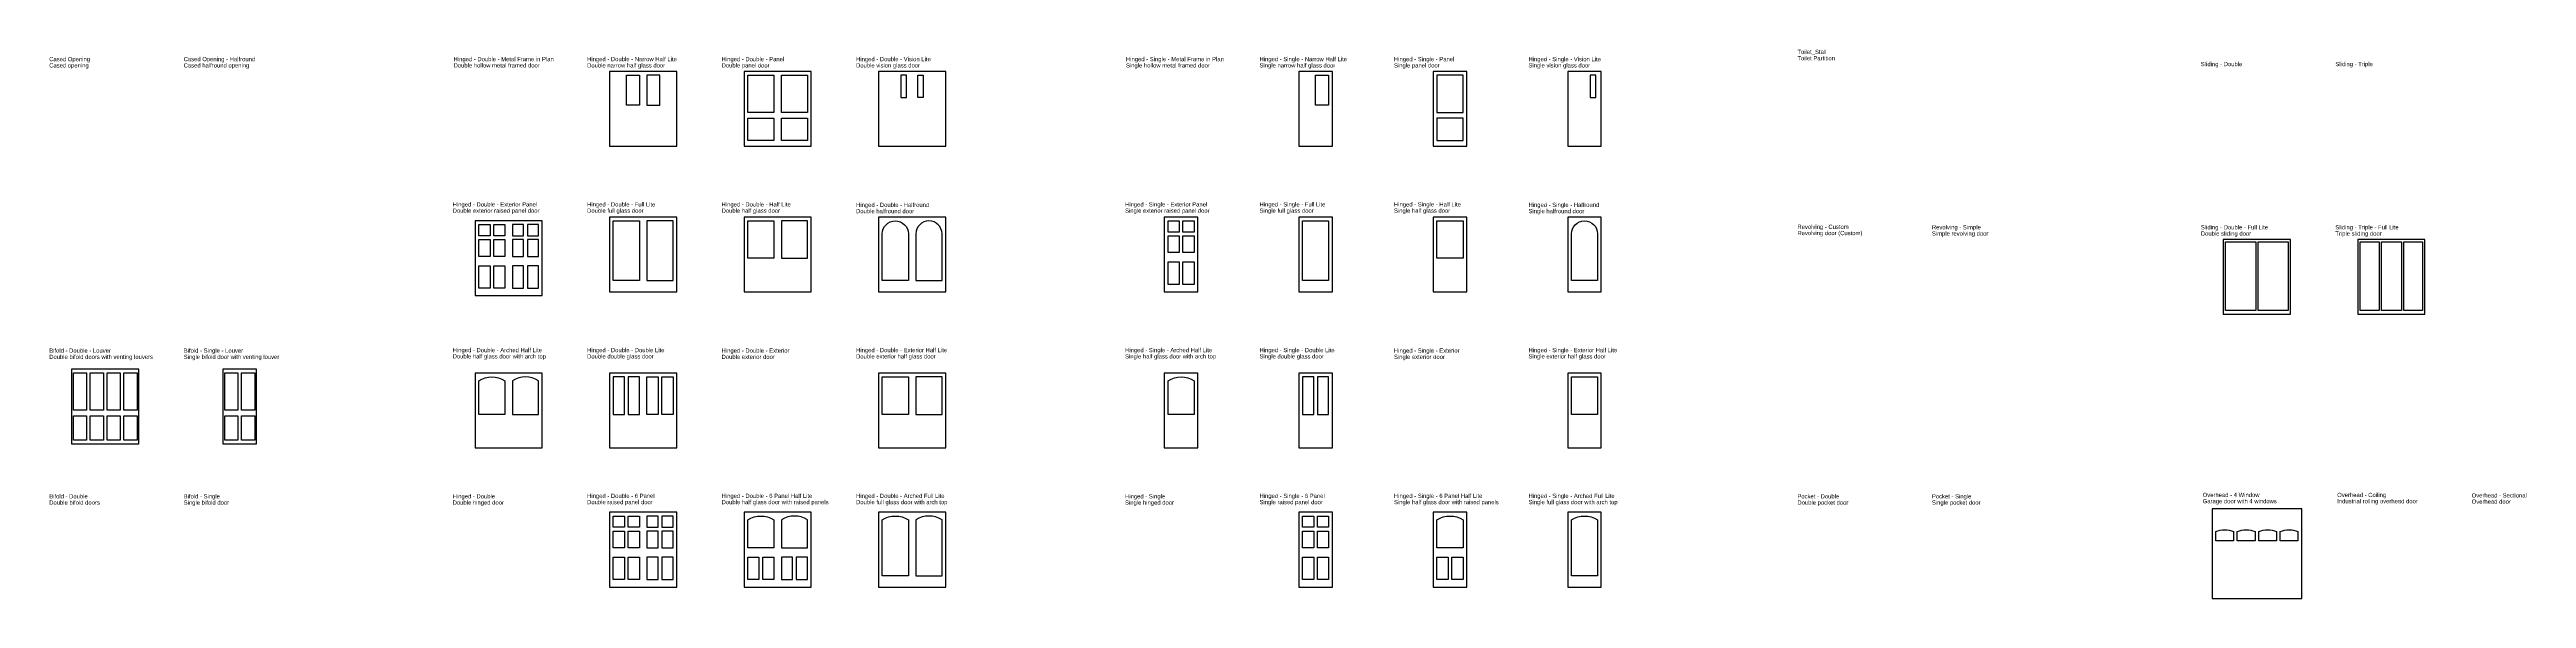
# Model space of a CAD drawing. Header units: inches. Extents: x 3 to 2655, y -12 to 575.
import ezdxf

# ---------------------------------------------------------------- set-up
doc = ezdxf.new("R2010")
doc.units = ezdxf.units.IN
doc.header["$LTSCALE"] = 0.5
doc.header["$MEASUREMENT"] = 0
doc.styles.add('Title', font='ARIAL.TTF', dxfattribs={"width": 0.75})

msp = doc.modelspace()

# ---------------------------------------------------------------- linework, layer by layer
for points in [[(602.2, 472), (674.2, 472), (674.2, 552), (602.2, 552)], [(620.2, 516), (620.2, 548), (634.2, 548), (634.2, 516)], [(656.2, 516), (656.2, 548), (642.2, 548), (642.2, 516)], [(746.2, 472), (818.2, 472), (818.2, 552), (746.2, 552)], [(778.2, 548), (778.2, 508), (750.2, 508), (750.2, 548)], [(786.2, 548), (814.2, 548), (814.2, 508), (786.2, 508)], [(890.2, 472), (962.2, 472), (962.2, 552), (890.2, 552)], [(920.2, 548), (914.2, 548), (914.2, 524), (920.2, 524)], [(932.2, 548), (938.2, 548), (938.2, 524), (932.2, 524)], [(1340.2, 472), (1376.2, 472), (1376.2, 552), (1340.2, 552)], [(1358.2, 516), (1358.2, 548), (1372.2, 548), (1372.2, 516)], [(1484.2, 472), (1520.2, 472), (1520.2, 552), (1484.2, 552)], [(1516.2, 548), (1488.2, 548), (1488.2, 508), (1516.2, 508)], [(1628.2, 472), (1664.2, 472), (1664.2, 552), (1628.2, 552)], [(1658.2, 548), (1652.2, 548), (1652.2, 524), (1658.2, 524)], [(778.2, 502), (778.2, 478), (750.2, 478), (750.2, 502)], [(786.2, 502), (814.2, 502), (814.2, 478), (786.2, 478)], [(1516.2, 502), (1488.2, 502), (1488.2, 478), (1516.2, 478)], [(458.2, 312), (530.2, 312), (530.2, 392), (458.2, 392)], [(474.2, 388), (474.2, 376), (462.2, 376), (462.2, 388)], [(474.2, 372), (474.2, 354), (462.2, 354), (462.2, 372)], [(490.2, 388), (490.2, 376), (478.2, 376), (478.2, 388)], [(490.2, 372), (490.2, 354), (478.2, 354), (478.2, 372)], [(498.2, 388), (498.2, 376), (510.2, 376), (510.2, 388)], [(498.2, 372), (498.2, 354), (510.2, 354), (510.2, 372)], [(514.2, 388), (514.2, 376), (526.2, 376), (526.2, 388)], [(514.2, 372), (514.2, 354), (526.2, 354), (526.2, 372)], [(602.2, 316), (674.2, 316), (674.2, 396), (602.2, 396)], [(606.2, 328), (606.2, 392), (634.2, 392), (634.2, 328)], [(670.2, 328), (670.2, 392), (642.2, 392), (642.2, 328)], [(746.2, 316), (818.2, 316), (818.2, 396), (746.2, 396)], [(750.2, 352), (750.2, 392), (778.2, 392), (778.2, 352)], [(814.2, 352), (814.2, 392), (786.2, 392), (786.2, 352)], [(890.2, 316), (962.2, 316), (962.2, 396), (890.2, 396)], [(1196.2, 316), (1232.2, 316), (1232.2, 396), (1196.2, 396)], [(1212.2, 392), (1212.2, 380), (1200.2, 380), (1200.2, 392)], [(1212.2, 376), (1212.2, 358), (1200.2, 358), (1200.2, 376)], [(1228.2, 392), (1228.2, 380), (1216.2, 380), (1216.2, 392)], [(1228.2, 376), (1228.2, 358), (1216.2, 358), (1216.2, 376)], [(1340.2, 316), (1376.2, 316), (1376.2, 396), (1340.2, 396)], [(1344.2, 328), (1344.2, 392), (1372.2, 392), (1372.2, 328)], [(1484.2, 316), (1520.2, 316), (1520.2, 396), (1484.2, 396)], [(1488.2, 352), (1488.2, 392), (1516.2, 392), (1516.2, 352)], [(1628.2, 316), (1664.2, 316), (1664.2, 396), (1628.2, 396)], [(2402.2, 292), (2402.2, 372), (2330.2, 372), (2330.2, 292)], [(2474.2, 372), (2474.2, 292), (2546.2, 292), (2546.2, 372)], [(1200.2, 348), (1212.2, 348), (1212.2, 324), (1200.2, 324)], [(1228.2, 324), (1216.2, 324), (1216.2, 348), (1228.2, 348)], [(2365, 369.5), (2365, 296), (2332.7, 296), (2332.7, 369.5)], [(2399.7, 369.5), (2399.7, 296), (2367.5, 296), (2367.5, 369.5)], [(2497, 369.5), (2497, 296), (2476.7, 296), (2476.7, 369.5)], [(2521, 369.5), (2521, 296), (2499.5, 296), (2499.5, 369.5)], [(2543.7, 369.5), (2543.7, 296), (2523.5, 296), (2523.5, 369.5)], [(462.2, 344), (474.2, 344), (474.2, 320), (462.2, 320)], [(490.2, 320), (478.2, 320), (478.2, 344), (490.2, 344)], [(498.2, 320), (510.2, 320), (510.2, 344), (498.2, 344)], [(526.2, 344), (514.2, 344), (514.2, 320), (526.2, 320)], [(26.2, 153.2), (98.2, 153.2), (98.2, 233.2), (26.2, 233.2)], [(42.2, 229.2), (42.2, 189.2), (28.2, 189.2), (28.2, 229.2)], [(60.2, 229.2), (60.2, 189.2), (46.2, 189.2), (46.2, 229.2)], [(64.2, 229.2), (78.2, 229.2), (78.2, 189.2), (64.2, 189.2)], [(82.2, 229.2), (96.2, 229.2), (96.2, 189.2), (82.2, 189.2)], [(188.2, 153.2), (224.2, 153.2), (224.2, 233.2), (188.2, 233.2)], [(204.2, 229.2), (204.2, 189.2), (190.2, 189.2), (190.2, 229.2)], [(222.2, 229.2), (222.2, 189.2), (208.2, 189.2), (208.2, 229.2)], [(458.2, 148.9), (530.2, 148.9), (530.2, 228.9), (458.2, 228.9)], [(602.2, 148.9), (674.2, 148.9), (674.2, 228.9), (602.2, 228.9)], [(618.2, 224.9), (606.2, 224.9), (606.2, 184.9), (618.2, 184.9)], [(634.2, 224.9), (622.2, 224.9), (622.2, 184.9), (634.2, 184.9)], [(642.2, 224.9), (654.2, 224.9), (654.2, 184.9), (642.2, 184.9)], [(658.2, 224.9), (670.2, 224.9), (670.2, 184.9), (658.2, 184.9)], [(890.2, 148.9), (962.2, 148.9), (962.2, 228.9), (890.2, 228.9)], [(894.2, 184.9), (894.2, 224.9), (922.2, 224.9), (922.2, 184.9)], [(958.2, 184.9), (958.2, 224.9), (930.2, 224.9), (930.2, 184.9)], [(1196.2, 148.9), (1232.2, 148.9), (1232.2, 228.9), (1196.2, 228.9)], [(1340.2, 148.9), (1376.2, 148.9), (1376.2, 228.9), (1340.2, 228.9)], [(1356.2, 224.9), (1344.2, 224.9), (1344.2, 184.9), (1356.2, 184.9)], [(1372.2, 224.9), (1360.2, 224.9), (1360.2, 184.9), (1372.2, 184.9)], [(1628.2, 148.9), (1664.2, 148.9), (1664.2, 228.9), (1628.2, 228.9)], [(1632.2, 184.9), (1632.2, 224.9), (1660.2, 224.9), (1660.2, 184.9)], [(42.2, 183.2), (42.2, 157.2), (28.2, 157.2), (28.2, 183.2)], [(60.2, 183.2), (60.2, 157.2), (46.2, 157.2), (46.2, 183.2)], [(64.2, 183.2), (78.2, 183.2), (78.2, 157.2), (64.2, 157.2)], [(82.2, 183.2), (96.2, 183.2), (96.2, 157.2), (82.2, 157.2)], [(204.2, 183.2), (204.2, 157.2), (190.2, 157.2), (190.2, 183.2)], [(222.2, 183.2), (222.2, 157.2), (208.2, 157.2), (208.2, 183.2)], [(602.2, 0), (674.2, 0), (674.2, 80), (602.2, 80)], [(746.2, 0), (818.2, 0), (818.2, 80), (746.2, 80)], [(890.2, 0), (962.2, 0), (962.2, 80), (890.2, 80)], [(1340.2, 0), (1376.2, 0), (1376.2, 80), (1340.2, 80)], [(1484.2, 0), (1520.2, 0), (1520.2, 80), (1484.2, 80)], [(1628.2, 0), (1664.2, 0), (1664.2, 80), (1628.2, 80)], [(2318.2, 83.8), (2318.2, -12.2), (2414.2, -12.2), (2414.2, 83.8)], [(618.2, 76), (618.2, 64), (606.2, 64), (606.2, 76)], [(618.2, 60), (618.2, 42), (606.2, 42), (606.2, 60)], [(634.2, 76), (634.2, 64), (622.2, 64), (622.2, 76)], [(634.2, 60), (634.2, 42), (622.2, 42), (622.2, 60)], [(642.2, 76), (642.2, 64), (654.2, 64), (654.2, 76)], [(642.2, 60), (642.2, 42), (654.2, 42), (654.2, 60)], [(658.2, 76), (658.2, 64), (670.2, 64), (670.2, 76)], [(658.2, 60), (658.2, 42), (670.2, 42), (670.2, 60)], [(1356.2, 76), (1356.2, 64), (1344.2, 64), (1344.2, 76)], [(1356.2, 60), (1356.2, 42), (1344.2, 42), (1344.2, 60)], [(1372.2, 76), (1372.2, 64), (1360.2, 64), (1360.2, 76)], [(1372.2, 60), (1372.2, 42), (1360.2, 42), (1360.2, 60)], [(606.2, 32), (618.2, 32), (618.2, 8), (606.2, 8)], [(634.2, 8), (622.2, 8), (622.2, 32), (634.2, 32)], [(642.2, 8), (654.2, 8), (654.2, 32), (642.2, 32)], [(670.2, 32), (658.2, 32), (658.2, 8), (670.2, 8)], [(750.2, 32), (762.2, 32), (762.2, 8), (750.2, 8)], [(778.2, 8), (766.2, 8), (766.2, 32), (778.2, 32)], [(786.2, 8), (798.2, 8), (798.2, 32), (786.2, 32)], [(814.2, 32), (802.2, 32), (802.2, 8), (814.2, 8)], [(1344.2, 32), (1356.2, 32), (1356.2, 8), (1344.2, 8)], [(1372.2, 8), (1360.2, 8), (1360.2, 32), (1372.2, 32)], [(1488.2, 32), (1500.2, 32), (1500.2, 8), (1488.2, 8)], [(1516.2, 8), (1504.2, 8), (1504.2, 32), (1516.2, 32)]]:
    msp.add_lwpolyline(points, close=True)
for points in [[(922.2, 378), (922.2, 328), (894.2, 328), (894.2, 378, -1)], [(930.2, 378), (930.2, 328), (958.2, 328), (958.2, 378, 1)], [(1660.2, 378), (1660.2, 328), (1632.2, 328), (1632.2, 378, -1)], [(462.2, 220.9, -0.285714), (490.2, 220.9), (490.2, 184.9), (462.2, 184.9)], [(526.2, 220.9, 0.285714), (498.2, 220.9), (498.2, 184.9), (526.2, 184.9)], [(1200.2, 220.9, -0.285714), (1228.2, 220.9), (1228.2, 184.9), (1200.2, 184.9)], [(750.2, 72, -0.285714), (778.2, 72), (778.2, 42), (750.2, 42)], [(814.2, 72, 0.285714), (786.2, 72), (786.2, 42), (814.2, 42)], [(894.2, 72, -0.285714), (922.2, 72), (922.2, 12), (894.2, 12)], [(958.2, 72, 0.285714), (930.2, 72), (930.2, 12), (958.2, 12)], [(1488.2, 72, -0.285714), (1516.2, 72), (1516.2, 42), (1488.2, 42)], [(1632.2, 72, -0.285714), (1660.2, 72), (1660.2, 12), (1632.2, 12)], [(2341.2, 49.4), (2322.2, 49.4), (2322.2, 59.4, -0.210526), (2341.2, 59.4)], [(2364.2, 49.4), (2345.2, 49.4), (2345.2, 59.4, -0.210526), (2364.2, 59.4)], [(2387.2, 49.4), (2368.2, 49.4), (2368.2, 59.4, -0.210526), (2387.2, 59.4)], [(2410.2, 49.4), (2391.2, 49.4), (2391.2, 59.4, -0.210526), (2410.2, 59.4)]]:
    msp.add_lwpolyline(points, format="xyb", close=True)

# ---------------------------------------------------------------- texts
at = {"style": 'Title'}
for s, p in [('Cased Opening', (2.2, 562.9)), ('Cased opening', (2.2, 556.2)), ('Cased Opening - Halfround', (146.2, 562.9)), ('Cased halfround opening', (146.2, 556.2)), ('Hinged - Double - Metal Frame in Plan', (435.2, 562.9)), ('Double hollow metal framed door', (435.2, 556.2)), ('Hinged - Double - Narrow Half Lite', (578.2, 562.9)), ('Double narrow half glass door', (578.2, 556.2)), ('Hinged - Double - Panel', (722.2, 562.9)), ('Double panel door', (722.2, 556.2)), ('Hinged - Double - Vision Lite', (866.2, 562.9)), ('Double vision glass door', (866.2, 556.2)), ('Single hollow metal framed door', (1155.2, 556.2)), ('Hinged - Single - Metal Frame in Plan', (1155.2, 562.9)), ('Single narrow half glass door', (1298.2, 556.2)), ('Hinged - Single - Narrow Half Lite', (1298.2, 562.9)), ('Single panel door', (1442.2, 556.2)), ('Hinged - Single - Panel', (1442.2, 562.9)), ('Single vision glass door', (1586.2, 556.2)), ('Hinged - Single - Vision Lite', (1586.2, 562.9)), ('Toilet_Stall', (1874.2, 570.7)), ('Toilet Partition', (1874.2, 563.9)), ('Sliding - Double', (2306.2, 557.6)), ('Sliding - Triple', (2450.2, 557.6)), ('Hinged - Double - Exterior Panel', (434.2, 407.4)), ('Double exterior raised panel door', (434.2, 400.7)), ('Hinged - Double - Full Lite', (578.2, 407.4)), ('Double full glass door', (578.2, 400.7)), ('Hinged - Double - Half Lite', (722.2, 407.4)), ('Double half glass door', (722.2, 400.7)), ('Hinged - Double - Halfround', (866.2, 406.9)), ('Double halfround door', (866.2, 400.2)), ('Single exterior raised panel door', (1154.2, 400.7)), ('Hinged - Single - Exterior Panel', (1154.2, 407.4)), ('Single full glass door', (1298.2, 400.7)), ('Hinged - Single - Full Lite', (1298.2, 407.4)), ('Single half glass door', (1442.2, 400.7)), ('Hinged - Single - Half Lite', (1442.2, 407.4)), ('Single halfround door', (1586.2, 400.2)), ('Hinged - Single - Halfround', (1586.2, 406.9)), ('Revolving - Custom', (1874.2, 383.4)), ('Revolving door (Custom)', (1874.2, 376.7)), ('Simple revolving door', (2018.2, 376.2)), ('Revolving - Simple', (2018.2, 382.9)), ('Sliding - Double - Full Lite', (2306.2, 382.9)), ('Double sliding door', (2306.2, 376.2)), ('Triple sliding door', (2450.2, 376.2)), ('Sliding - Triple - Full Lite', (2450.2, 382.9)), ('Bifold - Double - Louver', (2.2, 250.9)), ('Double bifold doors with venting louvers', (2.2, 244.2)), ('Single bifold door with venting louver', (146.2, 244.2)), ('Bifold - Single - Louver', (146.2, 250.9)), ('Hinged - Double - Arched Half Lite', (434.2, 251.4)), ('Double half glass door with arch top', (434.2, 244.7)), ('Hinged - Double - Double Lite', (578.2, 251.4)), ('Double double glass door', (578.2, 244.7)), ('Hinged - Double - Exterior', (722.2, 250.9)), ('Double exterior door', (722.2, 244.2)), ('Hinged - Double - Exterior Half Lite', (866.2, 251.4)), ('Double exterior half glass door', (866.2, 244.7)), ('Single half glass door with arch top', (1154.2, 244.7)), ('Hinged - Single - Arched Half Lite', (1154.2, 251.4)), ('Single double glass door', (1298.2, 244.7)), ('Hinged - Single - Double Lite', (1298.2, 251.4)), ('Single exterior door', (1442.2, 244.2)), ('Hinged - Single - Exterior', (1442.2, 250.9)), ('Single exterior half glass door', (1586.2, 244.7)), ('Hinged - Single - Exterior Half Lite', (1586.2, 251.4)), ('Bifold - Double', (2.2, 94.9)), ('Double bifold doors', (2.2, 88.2)), ('Single bifold door', (146.2, 88.2)), ('Bifold - Single', (146.2, 94.9)), ('Hinged - Double', (434.2, 94.9)), ('Double hinged door', (434.2, 88.2)), ('Hinged - Double - 6 Panel', (578.2, 95.4)), ('Double raised panel door', (578.2, 88.7)), ('Hinged - Double - 6 Panel Half Lite', (722.2, 95.4)), ('Double half glass door with raised panels', (722.2, 88.7)), ('Hinged - Double - Arched Full Lite', (866.2, 95.4)), ('Double full glass door with arch top', (866.2, 88.7)), ('Single hinged door', (1154.2, 88.2)), ('Hinged - Single', (1154.2, 94.9)), ('Single raised panel door', (1298.2, 88.7)), ('Hinged - Single - 6 Panel', (1298.2, 95.4)), ('Single half glass door with raised panels', (1442.2, 88.7)), ('Hinged - Single - 6 Panel Half Lite', (1442.2, 95.4)), ('Single full glass door with arch top', (1586.2, 88.7)), ('Hinged - Single - Arched Full Lite', (1586.2, 95.4)), ('Pocket - Double', (1874.2, 94.9)), ('Double pocket door', (1874.2, 88.2)), ('Single pocket door', (2018.2, 88.2)), ('Pocket - Single', (2018.2, 94.9)), ('Overhead - 4 Window', (2308.2, 96.4)), ('Garage door with 4 windows', (2308.2, 89.7)), ('Overhead - Coiling', (2452.2, 96.4)), ('Industrial rolling overhead door', (2452.2, 89.7)), ('Overhead - Sectional', (2596.2, 95.9)), ('Overhead door', (2596.2, 89.2))]:
    msp.add_text(s, height=4.5, dxfattribs=at).set_placement(p)

doc.saveas('drawing.dxf')
